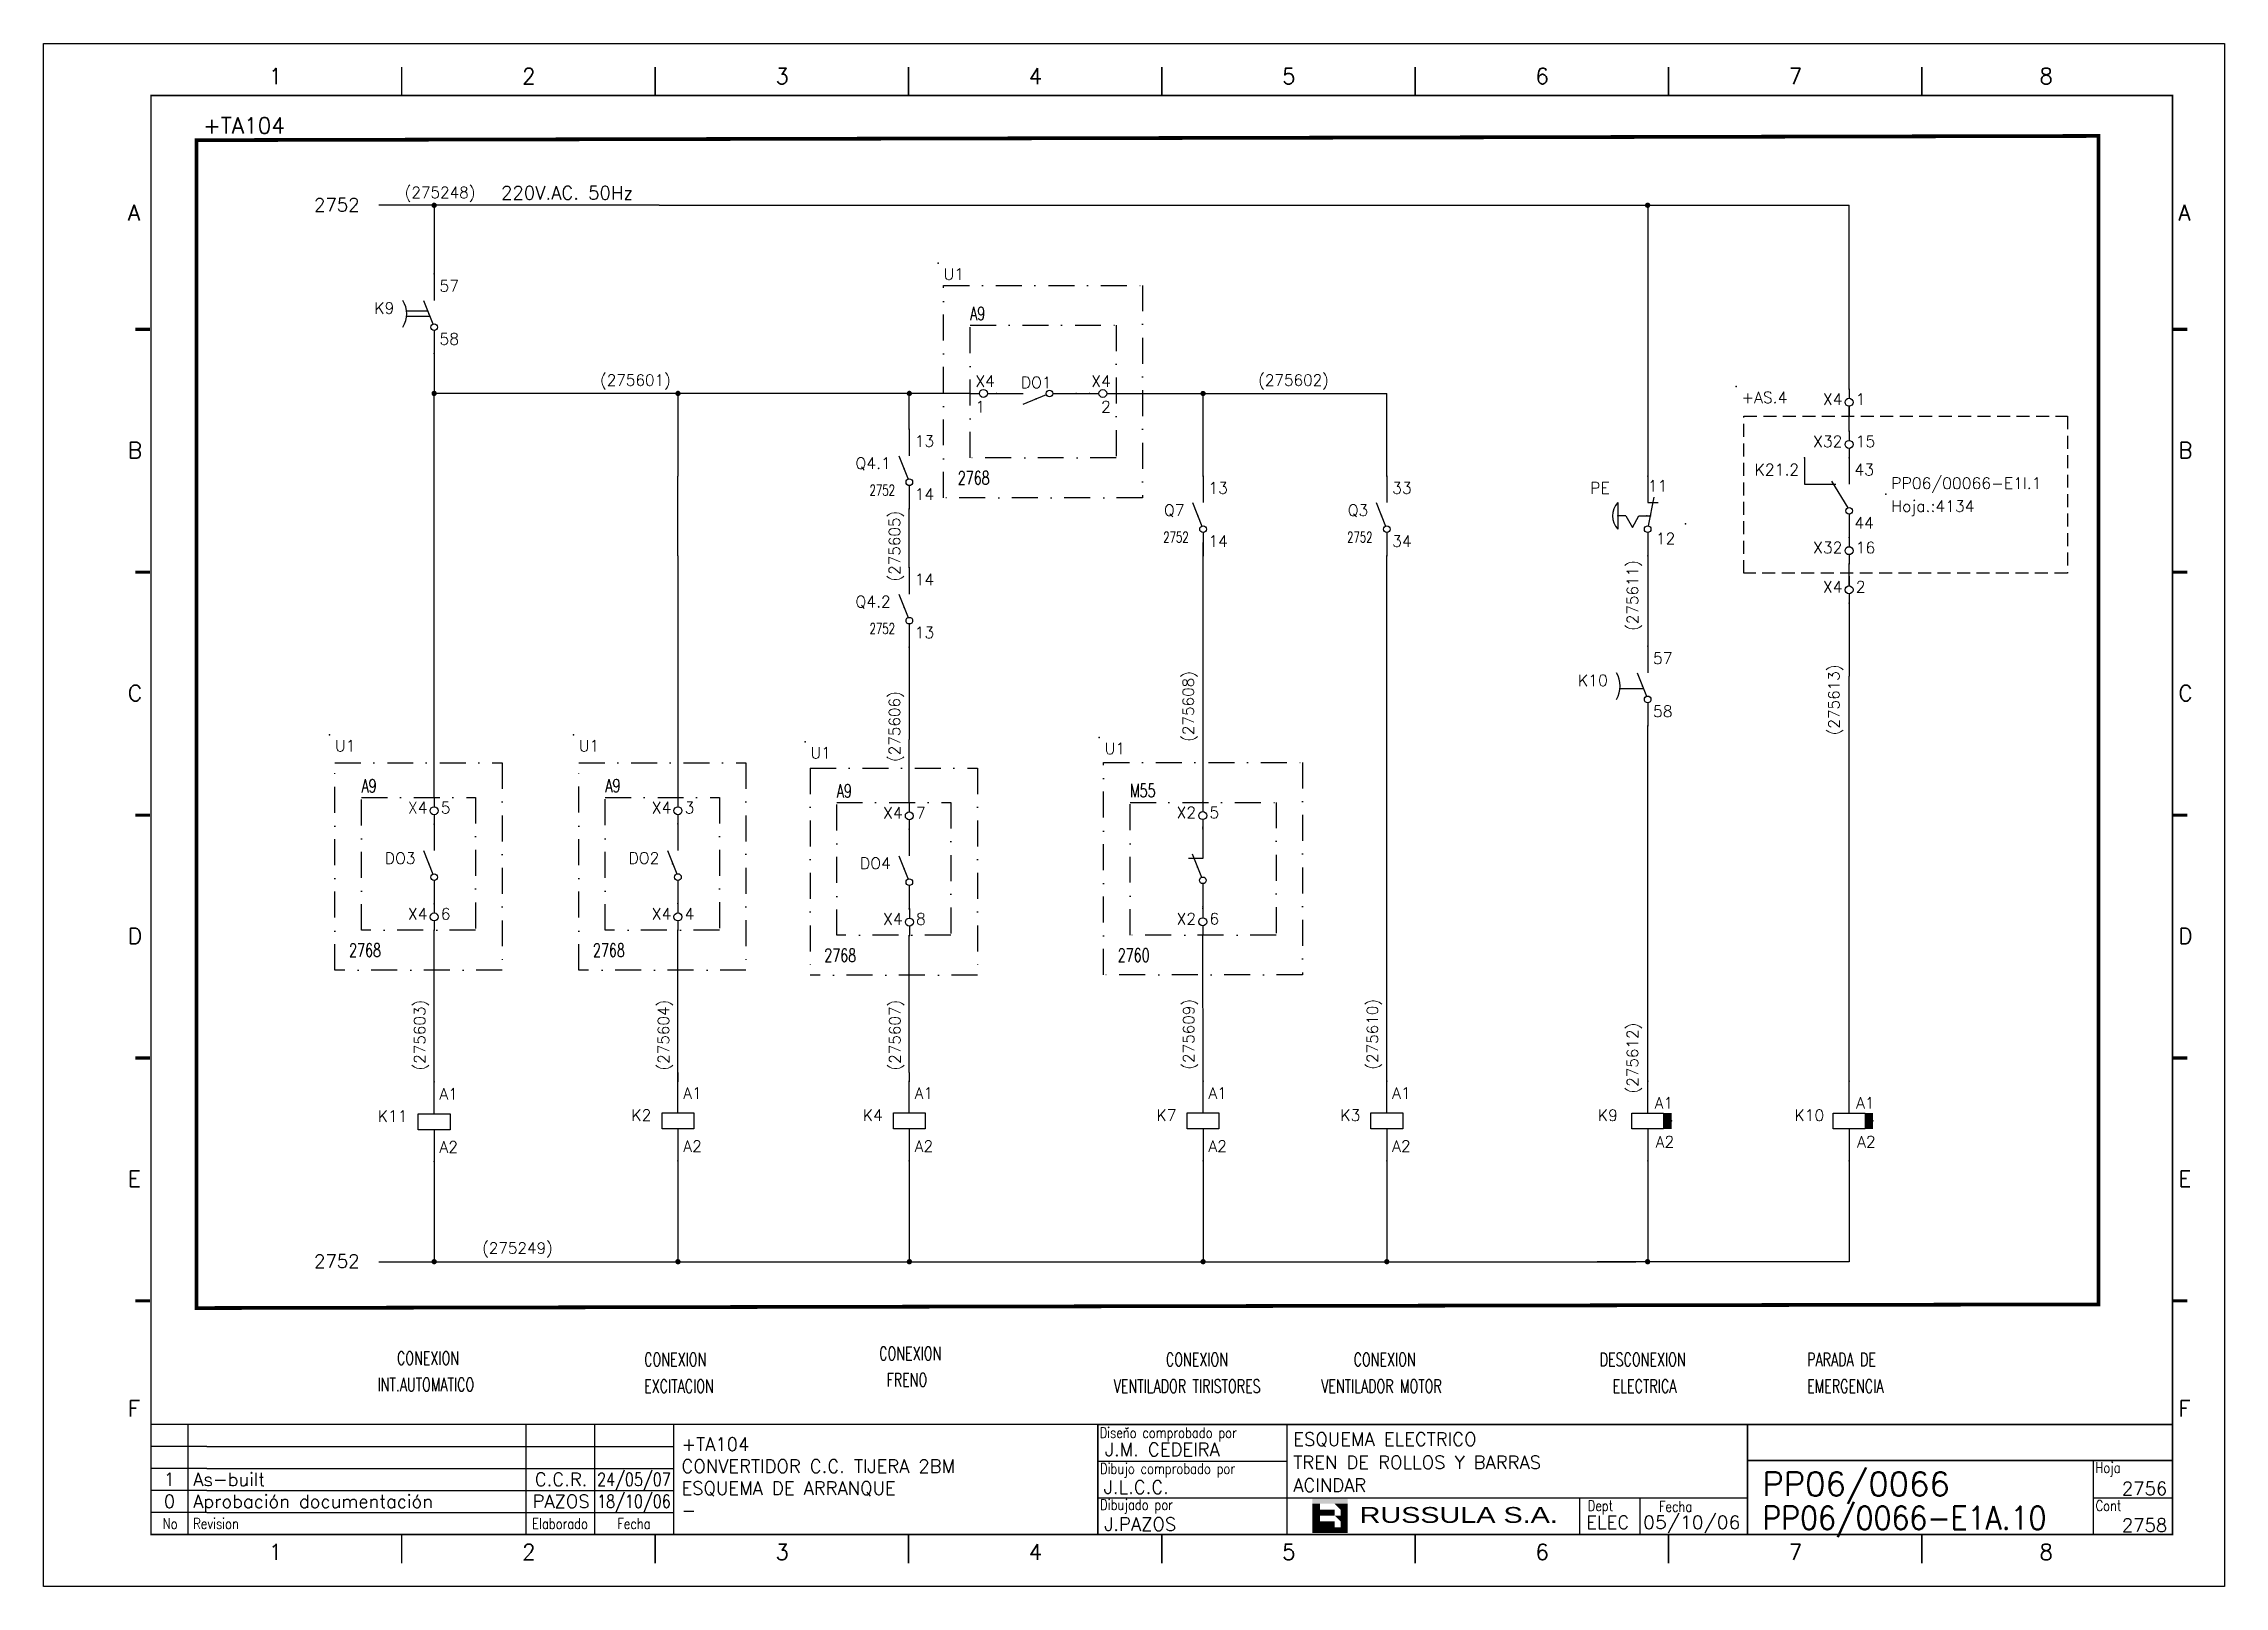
# Model space of a CAD drawing. Extents: x -25 to 1044, y -25744 to 292.
# Drawn here: x 249.6 to 669.6, y -15563 to -15266 of the extents above; entities that cross this region are included whole.
import ezdxf
from ezdxf.enums import TextEntityAlignment as Align

# ---------------------------------------------------------------- set-up
doc = ezdxf.new("R2010")
doc.units = 0
doc.header["$LTSCALE"] = 10
doc.header["$MEASUREMENT"] = 0
doc.linetypes.add('DASHDOT', pattern=[1, 0.5, -0.25, 0, -0.25])
doc.linetypes.add('HIDDEN', pattern=[0.375, 0.25, -0.125])
doc.layers.get('0').update_dxf_attribs({"linetype": 'CONTINUOUS'})
for name, color, linetype in [('1', 7, 'CONTINUOUS'), ('10', 5, 'CONTINUOUS'), ('102', 7, 'CONTINUOUS'), ('2', 7, 'CONTINUOUS'), ('3', 8, 'CONTINUOUS'), ('8', 1, 'CONTINUOUS'), ('9', 6, 'CONTINUOUS'), ('DIBUJO', 7, 'CONTINUOUS'), ('NODE', 7, 'CONTINUOUS')]:
    doc.layers.add(name, color=color, linetype=linetype)
doc.styles.add('HELVETICA', font='HELV.SHX')
doc.styles.add('LABEL', font='SIMPLEX', dxfattribs={"width": 0.8, "height": 4})
doc.styles.add('ROMANS', font='romans')
doc.styles.get("Standard").update_dxf_attribs({"font": 'simplex'})

msp = doc.modelspace()

# ---------------------------------------------------------------- texts
at = {"layer": '2', "color": 6}
for s, height, p in [('+TA104', 3.067, (280.28, -15283.33)), ('(275248)', 2.147, (319.11, -15295.76)), ('(275601)', 2.147, (356.74, -15331.88)), ('(275602)', 2.147, (483.49, -15331.88)), ('(275249)', 2.147, (334.02, -15498.97))]:
    msp.add_text(s, height=height, dxfattribs=at).set_placement(p)
at = {"layer": '2', "color": 7, "style": 'ROMANS'}
for s, height, p in [('2752', 2.556, (301.65, -15298.33)), ('220V.AC. 50Hz', 2.5559, (337.67, -15296.02)), ('2752', 2.556, (301.65, -15501.71))]:
    msp.add_text(s, height=height, dxfattribs=at).set_placement(p)
at = {"layer": '2', "color": 7, "style": 'ROMANS', "width": 0.7}
for s, height, p in [('A9', 2.556, (428, -15319.25)), ('2752', 2.045, (408.64, -15353.03)), ('2768', 2.556, (425.63, -15350.92)), ('2752', 2.045, (465.2, -15362.06)), ('2752', 2.045, (500.61, -15362.06)), ('2752', 2.045, (408.64, -15379.67)), ('A9', 2.556, (310.79, -15410.18)), ('A9', 2.556, (357.74, -15410.16)), ('A9', 2.556, (402.31, -15411.15)), ('M55', 2.556, (458.81, -15411.11)), ('2768', 2.556, (308.41, -15441.83)), ('2768', 2.556, (355.37, -15441.83)), ('2768', 2.556, (399.93, -15442.82)), ('2760', 2.556, (456.44, -15442.78)), ('CONEXION', 2.556, (317.63, -15520.36)), ('CONEXION', 2.556, (365.23, -15520.64)), ('CONEXION', 2.556, (410.49, -15519.45)), ('CONEXION', 2.556, (465.71, -15520.64)), ('CONEXION', 2.556, (501.86, -15520.64)), ('DESCONEXION', 2.5559, (549.25, -15520.64)), ('PARADA DE', 2.556, (589.2, -15520.64)), ('INT.AUTOMATICO', 2.5559, (313.87, -15525.47)), ('EXCITACION', 2.556, (365.23, -15525.75)), ('FRENO', 2.556, (411.93, -15524.56)), ('VENTILADOR TIRISTORES', 2.5559, (455.66, -15525.75)), ('VENTILADOR MOTOR', 2.5559, (495.61, -15525.75)), ('ELECTRICA', 2.556, (551.77, -15525.75)), ('EMERGENCIA', 2.556, (589.2, -15525.75))]:
    msp.add_text(s, height=height, dxfattribs=at).set_placement(p)
at = {"layer": '2', "color": 6}
for s, p in [('(275605)', (414.53, -15369.59)), ('(275611)', (556.65, -15379.08)), ('(275608)', (471.1, -15400.44)), ('(275613)', (595.45, -15399.18)), ('(275606)', (414.53, -15404.32)), ('(275603)', (323.07, -15463.72)), ('(275604)', (370.03, -15463.72)), ('(275607)', (414.59, -15463.72)), ('(275609)', (471.17, -15463.56)), ('(275610)', (506.56, -15463.56)), ('(275612)', (556.65, -15468.14))]:
    msp.add_text(s, height=2.147, rotation=90, dxfattribs=at).set_placement(p)

# ---------------------------------------------------------------- blocks, each defined once
blk = doc.blocks.new('NOD', base_point=(237.5, 170))
at = {"layer": 'NODE'}
blk.add_point((237.5, 170), dxfattribs=at)
blk = doc.blocks.new('$071501S')
at = {"layer": '2'}
for p, q in [((0, -6), (0, 0)), ((-3, -6), (3, -6)), ((-3, -9), (-3, -6)), ((3, -6), (3, -9)), ((3, -9), (-3, -9)), ((0, -9), (0, -15))]:
    blk.add_line(p, q, dxfattribs=at)
at = {"layer": '2', "rotation": 90}
for p in [(0, 0), (0, -15)]:
    blk.add_blockref('NOD', p, dxfattribs=at)
at = {"layer": '8'}
for tag, p in [('1A', (1, -3.325)), ('2A', (1, -13.325))]:
    blk.add_attdef(tag, p, '', height=2.15, dxfattribs=at)
at = {"layer": '9'}
blk.add_attdef('ID', text='', height=2.15, dxfattribs=at).set_placement((-5, -7.5), align=Align.RIGHT)
blk = doc.blocks.new('$$PLU21C')
for p, q in [((0, 2.5), (0, 0.75)), ((0, -0.75), (0, -2.5))]:
    blk.add_line(p, q)
at = {"layer": '2'}
blk.add_circle((0, 0), 0.75, dxfattribs=at)
for p in [(0, 2.5), (0, -2.5)]:
    blk.add_blockref('NOD', p, dxfattribs=at)
at = {"layer": '8'}
blk.add_attdef('*A', (1.25, -0.5), '', height=2.15, dxfattribs=at)
at = {"layer": '9'}
blk.add_attdef('ID', text='', height=2.15, dxfattribs=at).set_placement((-1.25, -0.5), align=Align.RIGHT)
blk = doc.blocks.new('$070202S')
at = {"layer": '102'}
for p, q in [((0, 0), (0, -5)), ((-2, -5), (-0.23, -9.42)), ((0, -10.62), (0, -15))]:
    blk.add_line(p, q, dxfattribs=at)
blk.add_circle((0, -10), 0.625, dxfattribs=at)
blk.add_point((-1, -7.5), dxfattribs=at)
at = {"layer": '2'}
for p in [(0, 0), (0, -15)]:
    blk.add_blockref('NOD', p, dxfattribs=at)
at = {"layer": '8'}
for tag, p in [('1A', (1, -3.32)), ('2A', (1, -13.32))]:
    blk.add_attdef(tag, p, '', height=2.15, dxfattribs=at)
at = {"layer": '9'}
blk.add_attdef('ID', text='', height=2.15, dxfattribs=at).set_placement((-3.5, -7.5), align=Align.RIGHT)
blk = doc.blocks.new('$PP313')
at = {"layer": '2'}
blk.add_blockref('NOD', (0, 0), dxfattribs=at)
at = {"layer": '8'}
blk.add_attdef('1A', (1, -3.325), '', height=2.15, dxfattribs=at)
at = {"layer": '9'}
blk.add_attdef('ID', (1, 1), '', height=2.15, dxfattribs=at)
blk = doc.blocks.new('$0702029')
at = {"layer": '102'}
for p, q in [((0, 0), (5, 0)), ((10.62, 0), (15, 0)), ((5, -2), (9.42, -0.23))]:
    blk.add_line(p, q, dxfattribs=at)
blk.add_circle((10, 0), 0.625, dxfattribs=at)
blk.add_point((7.5, -1), dxfattribs=at)
at = {"layer": '2'}
for p in [(0, 0), (15, 0)]:
    blk.add_blockref('NOD', p, dxfattribs=at)
at = {"layer": '8', "flags": 8}
blk.add_attdef('1A', text='', height=2.15, dxfattribs=at).set_placement((4, -3.32), align=Align.RIGHT)
blk.add_attdef('2A', (11, -3.32), '', height=2.15, dxfattribs=at)
at = {"layer": '9'}
blk.add_attdef('ID', text='', height=2.15, dxfattribs=at).set_placement((7.5, 1), align=Align.CENTER)
blk = doc.blocks.new('$$PLR12C')
for p, q in [((-2.5, 0), (-0.75, 0)), ((0.75, 0), (2.5, 0))]:
    blk.add_line(p, q)
at = {"layer": '2'}
blk.add_circle((0, 0), 0.75, dxfattribs=at)
for p in [(-2.5, 0), (2.5, 0)]:
    blk.add_blockref('NOD', p, dxfattribs=at)
at = {"layer": '8'}
blk.add_attdef('*A', text='', height=2.15, dxfattribs=at).set_placement((1.5, -3.575), align=Align.RIGHT)
at = {"layer": '9'}
blk.add_attdef('ID', text='', height=2.15, dxfattribs=at).set_placement((1.5, 1.25), align=Align.RIGHT)
blk = doc.blocks.new('$$PLL21C')
for p, q in [((-2.5, 0), (-0.75, 0)), ((0.75, 0), (2.5, 0))]:
    blk.add_line(p, q)
at = {"layer": '2'}
blk.add_circle((0, 0), 0.75, dxfattribs=at)
for p in [(-2.5, 0), (2.5, 0)]:
    blk.add_blockref('NOD', p, dxfattribs=at)
at = {"layer": '8'}
blk.add_attdef('*A', (-1.5, -3.575), '', height=2.15, dxfattribs=at)
at = {"layer": '9'}
blk.add_attdef('ID', (-1.5, 1.25), '', height=2.15, dxfattribs=at)
blk = doc.blocks.new('$071507')
at = {"layer": '2'}
for p, q in [((6, 0), (0, 0)), ((6, 3), (9, 3)), ((6, -3), (6, 3)), ((9, 3), (9, -3)), ((9, 0), (15, 0)), ((9, -3), (6, -3))]:
    blk.add_line(p, q, dxfattribs=at)
blk.add_solid([(6, -3), (9, -3), (6, -4.5), (9, -4.5)], dxfattribs=at)
for p in [(0, 0), (15, 0), (7.5, -4.5)]:
    blk.add_blockref('NOD', p, dxfattribs=at)
at = {"layer": '8'}
blk.add_attdef('1A', text='', height=2.15, dxfattribs=at).set_placement((5, -3.325), align=Align.RIGHT)
blk.add_attdef('2A', (10, -3.325), '', height=2.15, dxfattribs=at)
at = {"layer": '9'}
blk.add_attdef('ID', text='', height=2.15, dxfattribs=at).set_placement((7.5, 4.175), align=Align.CENTER)
blk = doc.blocks.new('$021308')
at = {"layer": '2'}
blk.add_line((-2.5, 0), (2.5, 0), dxfattribs=at)
blk.add_arc((0, 2.625), 3.625, 226.39718, 313.60282, dxfattribs=at)
blk.add_blockref('NOD', (0, 0), dxfattribs=at)
blk = doc.blocks.new('$070203')
at = {"layer": '2'}
for p, q in [((0, 0), (5, 0)), ((9.39, 0.13), (4, 1.25)), ((5, 0), (5, 2)), ((10.62, 0), (15, 0))]:
    blk.add_line(p, q, dxfattribs=at)
blk.add_circle((10, 0), 0.625, dxfattribs=at)
for p in [(0, 0), (7.5, 0.52), (15, 0)]:
    blk.add_blockref('NOD', p, dxfattribs=at)
at = {"layer": '8'}
blk.add_attdef('1A', text='', height=2.15, dxfattribs=at).set_placement((4, -3.32), align=Align.RIGHT)
blk.add_attdef('2A', (11, -3.32), '', height=2.15, dxfattribs=at)
at = {"layer": '9'}
blk.add_attdef('ID', text='', height=2.15, dxfattribs=at).set_placement((7.5, 2.5), align=Align.CENTER)
blk = doc.blocks.new('$021208')
at = {"layer": '102'}
for p, q in [((-2.17, -3.75), (0, -2.5)), ((0, -5), (-2.17, -3.75)), ((0, -2.5), (0, -1)), ((0, -5), (0, -6.5))]:
    blk.add_line(p, q, dxfattribs=at)
at = {"layer": '3'}
for p in [(0, -1), (0, -6.5)]:
    blk.add_point(p, dxfattribs=at)
blk = doc.blocks.new('newcajec')
at = {"layer": '1'}
for p, q in [((179.4, 20.85), (0.13, 20.85)), ((7, 20.85), (7, 0)), ((71, 20.85), (71, 0)), ((84, 20.85), (84, 0.09)), ((99, 20.85), (99, 0)), ((215.2, 20.8), (215.2, 0)), ((10.6, 16.64), (0, 16.64)), ((10.6, 16.64), (99, 16.64)), ((184.64, 20.18), (184.81, 20.01)), ((184.81, 20.01), (185.18, 20.25)), ((10.6, 12.48), (0, 12.48)), ((10.6, 12.48), (99, 12.48)), ((179.4, 13.87), (215.2, 13.87)), ((368, 14.06), (368, 0)), ((10.6, 8.32), (0, 8.32)), ((10.6, 8.32), (99, 8.32)), ((10.6, 4.16), (0, 4.16)), ((10.6, 4.16), (99, 4.16)), ((179.4, 6.93), (267.63, 6.93)), ((267.63, 6.93), (302.5, 6.93)), ((270.63, 6.91), (270.63, 0)), ((282.07, 6.93), (282.07, 0)), ((368, 6.93), (383, 6.93))]:
    blk.add_line(p, q, dxfattribs=at)
for points in [[(47.5, 272.5, 0.3, 0.3, 0), (47.5, 277.91, 0.3, 0.3, 0)], [(95.5, 272.5, 0.3, 0.3, 0), (95.5, 277.91, 0.3, 0.3, 0)], [(143.5, 272.5, 0.3, 0.3, 0), (143.5, 277.91, 0.3, 0.3, 0)], [(191.5, 272.5, 0.3, 0.3, 0), (191.5, 277.91, 0.3, 0.3, 0)], [(239.5, 272.5, 0.3, 0.3, 0), (239.5, 277.91, 0.3, 0.3, 0)], [(287.5, 272.5, 0.3, 0.3, 0), (287.5, 277.91, 0.3, 0.3, 0)], [(335.5, 272.5, 0.3, 0.3, 0), (335.5, 277.91, 0.3, 0.3, 0)], [(-2.99, 228.23, 0.6, 0.6, 0), (-0.18, 228.23, 0.6, 0.6, 0)], [(383.01, 228.23, 0.6, 0.6, 0), (385.82, 228.23, 0.6, 0.6, 0)], [(-2.99, 182.23, 0.6, 0.6, 0), (-0.18, 182.23, 0.6, 0.6, 0)], [(383.01, 182.23, 0.6, 0.6, 0), (385.82, 182.23, 0.6, 0.6, 0)], [(-2.99, 136.23, 0.6, 0.6, 0), (-0.18, 136.23, 0.6, 0.6, 0)], [(383.01, 136.23, 0.6, 0.6, 0), (385.82, 136.23, 0.6, 0.6, 0)], [(-2.99, 90.23, 0.6, 0.6, 0), (-0.18, 90.23, 0.6, 0.6, 0)], [(383.01, 90.23, 0.6, 0.6, 0), (385.82, 90.23, 0.6, 0.6, 0)], [(-2.99, 44.23, 0.6, 0.6, 0), (-0.18, 44.23, 0.6, 0.6, 0)], [(383.01, 44.23, 0.6, 0.6, 0), (385.82, 44.23, 0.6, 0.6, 0)], [(383, 20.8, 0.3, 0.3, 0), (179.4, 20.8, 0.3, 0.3, 0), (179.4, 0, 0.3, 0.3, 0)], [(302.5, 20.8, 0.3, 0.3, 0), (302.5, 0, 0.3, 0.3, 0)], [(302.5, 14, 0.3, 0.3, 0), (383, 14, 0.3, 0.3, 0)], [(47.5, -5.5, 0.3, 0.3, 0), (47.5, -0.09, 0.3, 0.3, 0)], [(95.5, -5.5, 0.3, 0.3, 0), (95.5, -0.09, 0.3, 0.3, 0)], [(143.5, -5.5, 0.3, 0.3, 0), (143.5, -0.09, 0.3, 0.3, 0)], [(191.5, -5.5, 0.3, 0.3, 0), (191.5, -0.09, 0.3, 0.3, 0)], [(239.5, -5.5, 0.3, 0.3, 0), (239.5, -0.09, 0.3, 0.3, 0)], [(287.5, -5.5, 0.3, 0.3, 0), (287.5, -0.09, 0.3, 0.3, 0)], [(335.5, -5.5, 0.3, 0.3, 0), (335.5, -0.09, 0.3, 0.3, 0)]]:
    blk.add_lwpolyline(points, format="xyseb", dxfattribs=at)
at = {"layer": '1', "const_width": 0.3}
blk.add_lwpolyline([(0, 0), (0, 272.5), (383, 272.5), (383, 0)], close=True, dxfattribs=at)
at = {"layer": '2', "color": 14}
for p, q in [((221.42, 4.69), (221.42, 5.81)), ((221.42, 2.47), (221.42, 3.58))]:
    blk.add_line(p, q, dxfattribs=at)
for points in [[(220.05, 5.81), (220.05, 6.92), (226.74, 5.81), (226.74, 6.92)], [(221.42, 2.47), (220.05, 2.47), (221.42, 5.81), (220.05, 5.81)], [(221.42, 4.69), (224.25, 4.69), (221.42, 3.58), (224.25, 3.58)], [(224.25, 5.81), (225.37, 5.81), (225.37, 4.69)], [(225.37, 5.81), (226.74, 5.81), (225.37, 1.35), (226.74, 1.35)], [(224.25, 0.24), (224.25, 2.47), (220.05, 0.24), (220.05, 2.47)], [(224.25, 3.58), (225.37, 3.58), (225.37, 2.47)], [(226.74, 1.35), (226.74, 0.24), (224.25, 1.35), (224.25, 0.24)]]:
    blk.add_solid(points, dxfattribs=at)
at = {"layer": '1', "style": 'ROMANS'}
for s, p in [('1', (22.29, 274.68)), ('2', (70.29, 274.68)), ('3', (118.29, 274.68)), ('4', (166.29, 274.68)), ('5', (214.29, 274.68)), ('6', (262.29, 274.68)), ('7', (310.29, 274.68)), ('8', (357.79, 274.68)), ('A', (-4.37, 248.84)), ('A', (384.13, 248.84)), ('B', (-4.37, 203.84)), ('B', (384.13, 203.84)), ('C', (-4.37, 157.84)), ('C', (384.13, 157.84)), ('D', (-4.37, 111.84)), ('D', (384.13, 111.84)), ('E', (-4.37, 65.84)), ('E', (384.13, 65.84)), ('F', (-4.37, 22.34)), ('F', (384.13, 22.34)), ('1', (22.29, -4.82)), ('2', (70.29, -4.82)), ('3', (118.29, -4.82)), ('4', (166.29, -4.82)), ('5', (214.29, -4.82)), ('6', (262.29, -4.82)), ('7', (310.29, -4.82)), ('8', (357.79, -4.82))]:
    blk.add_text(s, height=3, dxfattribs=at).set_placement(p)
at = {"layer": '1', "style": 'LABEL', "width": 0.8}
for s, p in [('Diseno comprobado por', (179.73, 18.27)), ('Dibujo comprobado por', (179.81, 11.47)), ('Hoja', (368.38, 11.66)), ('Dibujado por', (179.83, 4.64)), ('Fecha', (285.71, 4.3)), ('Cont', (368.43, 4.46)), ('No', (2.23, 1.05)), ('Revision', (8, 1.05))]:
    blk.add_text(s, height=2, dxfattribs=at).set_placement(p)
for s, p in [('Dept', (274.61, 4.44)), ('Elaborado', (77.5, 1.05)), ('Fecha', (91.5, 1.05))]:
    blk.add_text(s, height=2, dxfattribs=at).set_placement(p, align=Align.CENTER)
at = {"layer": '10', "style": 'ROMANS'}
for tag, p in [('REV41', (3.5, 18.74)), ('REV43', (77.7, 18.74)), ('REV31', (3.5, 14.58)), ('REV33', (77.7, 14.58)), ('REV21', (3.5, 10.42)), ('REV23', (77.7, 10.42)), ('REV11', (3.5, 6.27)), ('REV13', (77.7, 6.27))]:
    blk.add_attdef(tag, text='', height=2.5, dxfattribs=at).set_placement(p, align=Align.MIDDLE)
for tag, p, height in [('REV42', (8, 17.49), 2.5), ('SHEETNAME1', (100.5, 15.83), 2.5), ('DESIGNCHECK', (180.74, 14.83), 2.5), ('DOCUMENTTYPE', (216.43, 16.8), 2.5), ('NOTA', (305.32, 15.8), 3), ('REV32', (8, 13.33), 2.5), ('SHEETNAME2', (100.5, 11.67), 2.5), ('OBJECT', (216.43, 12.4), 2.5), ('REV22', (8, 9.17), 2.5), ('SHEETNAME3', (100.5, 7.51), 2.5), ('DRAWINGCHECK', (180.53, 7.71), 2.5), ('CUSTOMER', (216.43, 8.08), 2.5), ('ORDER', (305.32, 7.3), 4.5), ('REV12', (8, 5.01), 2.5), ('SHEETNAME4', (100.5, 3.35), 2.5), ('DOCUMENT_ID', (305.32, 0.93), 4.4), ('USER', (180.63, 0.71), 2.5), ('DEPARTMENT', (271.93, 1.05), 2.5)]:
    blk.add_attdef(tag, p, '', height=height, dxfattribs=at)
for tag, width, p, p2 in [('REV44', 1.221199, (84.53, 17.49), (98.48, 17.49)), ('REV34', 1.221199, (84.53, 13.33), (98.48, 13.33)), ('REV24', 1.221199, (84.53, 9.17), (98.48, 9.17)), ('REV14', 1.221199, (84.53, 5.01), (98.48, 5.01)), ('CREATED2', 7.039915, (282.71, 1.05), (301.14, 1.05))]:
    blk.add_attdef(tag, text='', height=2.5, dxfattribs=dict(at, width=width)).set_placement(p, p2, align=Align.FIT)
for tag, p in [('SHEET', (382, 7.43)), ('NEXTSHEET', (382, 0.5))]:
    blk.add_attdef(tag, text='', height=2.5, dxfattribs=at).set_placement(p, align=Align.RIGHT)
at = {"layer": 'DIBUJO', "color": 14, "style": 'HELVETICA', "width": 1.3}
blk.add_text('RUSSULA S.A.', height=3, dxfattribs=at).set_placement((229, 2.19))
blk = doc.blocks.new('RR')
at = {"layer": '102'}
for p, q in [((158.63, 156.42), (158.63, 151.42)), ((167.05, 156.42), (167.05, 151.42)), ((163.74, 152), (166.82, 147)), ((158.63, 151.42), (164.55, 151.42)), ((167.05, 145.79), (167.05, 141.42))]:
    blk.add_line(p, q, dxfattribs=at)
blk.add_circle((167.05, 146.42), 0.625, dxfattribs=at)
at = {"layer": '2', "rotation": 270}
for p in [(158.63, 156.42), (167.05, 156.42)]:
    blk.add_blockref('NOD', p, dxfattribs=at)
at = {"layer": '9', "rotation": 270}
blk.add_blockref('NOD', (167.05, 141.42), dxfattribs=at)
at = {"layer": '8'}
blk.add_attdef('1A', text='', height=2.15, dxfattribs=at).set_placement((157.63, 153.09), align=Align.RIGHT)
for tag, p in [('2A', (168.05, 153.09)), ('3A', (168.05, 143.09))]:
    blk.add_attdef(tag, p, '', height=2.15, dxfattribs=at)
at = {"layer": '9'}
blk.add_attdef('ID', text='', height=2.15, dxfattribs=at).set_placement((161.05, 146.42), align=Align.RIGHT)

# ---------------------------------------------------------------- linework, layer by layer
for p, q in [((597.29, -15332.53), (597.29, -15297.15)), ((428.01, -15333.37), (324.53, -15333.37)), ((597.29, -15340.64), (597.29, -15335.85)), ((558.5, -15364.62), (558.5, -15382.04)), ((597.29, -15370.41), (597.29, -15366.19)), ((597.29, -15370.41), (597.29, -15368.51)), ((597.29, -15373.73), (597.29, -15387.79)), ((597.29, -15402.5), (597.29, -15387.79)), ((558.5, -15468.49), (558.5, -15434.5)), ((597.29, -15500.52), (548.76, -15500.52))]:
    msp.add_line(p, q)
at = {"const_width": 0.511}
for points in [[(558.24, -15297.15, 1), (558.75, -15297.15, 1)], [(472.62, -15500.52, 1), (473.13, -15500.52, 1)], [(508, -15500.52, 1), (508.51, -15500.52, 1)]]:
    msp.add_lwpolyline(points, format="xyb", close=True, dxfattribs=at)
at = {"layer": '2', "color": 7}
for p, q in [((368.1, -15297.15), (314.11, -15297.15)), ((324.78, -15297.15), (324.78, -15310.37)), ((368.1, -15297.15), (597.29, -15297.15)), ((558.5, -15297.15), (558.5, -15349.28)), ((324.78, -15325.71), (324.78, -15333.37)), ((324.78, -15337.12), (324.78, -15333.37)), ((371.74, -15333.37), (371.74, -15349.28)), ((416.3, -15340.25), (416.3, -15333.37)), ((448.42, -15333.37), (451.01, -15333.38)), ((456.12, -15333.38), (508.27, -15333.38)), ((472.87, -15349.28), (472.87, -15333.38)), ((508.27, -15349.28), (508.27, -15333.38)), ((324.78, -15338.81), (324.78, -15335.43)), ((324.78, -15411.16), (324.78, -15338.81)), ((371.74, -15364.62), (371.74, -15349.28)), ((416.3, -15366.89), (416.3, -15355.59)), ((472.87, -15412.09), (472.87, -15362.06)), ((371.74, -15364.62), (371.74, -15411.14)), ((508.27, -15465.76), (508.27, -15364.62)), ((416.3, -15382.22), (416.3, -15400.02)), ((416.3, -15412.14), (416.3, -15400.02)), ((558.5, -15434.5), (558.5, -15397.37)), ((597.29, -15465.76), (597.29, -15402.5)), ((472.81, -15422), (472.81, -15422.93)), ((472.81, -15422.93), (470.05, -15422.93)), ((472.81, -15432.22), (472.81, -15432.59)), ((324.78, -15465.92), (324.79, -15436.72)), ((371.74, -15465.92), (371.74, -15436.7)), ((416.3, -15464.12), (416.3, -15437.69)), ((472.87, -15465.76), (472.81, -15437.65)), ((371.74, -15464.12), (371.74, -15465.92)), ((416.3, -15464.12), (416.3, -15465.92)), ((472.87, -15476.5), (472.87, -15500.78)), ((508.27, -15476.51), (508.27, -15500.78)), ((558.5, -15476.5), (558.5, -15500.27)), ((597.29, -15476.5), (597.29, -15500.52)), ((324.78, -15477.24), (324.78, -15500.52)), ((371.74, -15477.24), (371.74, -15500.27)), ((416.3, -15481.1), (416.3, -15500.52)), ((371.74, -15481.26), (371.74, -15483.2)), ((371.74, -15482.8), (371.74, -15484.99)), ((314.11, -15500.52), (556.25, -15500.52))]:
    msp.add_line(p, q, dxfattribs=at)
at = {"layer": '2', "color": 7, "linetype": 'DASHDOT'}
for p, q in [((422.89, -15353.46), (422.89, -15312.56)), ((422.89, -15312.56), (461.23, -15312.56)), ((461.23, -15312.56), (461.23, -15353.46)), ((428.01, -15345.79), (428.01, -15320.23)), ((428.01, -15320.23), (456.12, -15320.23)), ((456.12, -15320.23), (456.12, -15345.79)), ((456.12, -15345.79), (428.01, -15345.79)), ((461.23, -15353.46), (422.89, -15353.46)), ((305.67, -15444.38), (305.67, -15404.51)), ((305.67, -15404.51), (337.88, -15404.51)), ((337.88, -15404.51), (337.88, -15444.38)), ((352.63, -15444.37), (352.63, -15404.5)), ((352.63, -15404.5), (384.84, -15404.5)), ((384.84, -15404.5), (384.84, -15444.37)), ((397.19, -15405.49), (397.19, -15445.36)), ((397.19, -15405.49), (429.4, -15405.49)), ((429.4, -15405.49), (429.4, -15445.36)), ((453.7, -15445.32), (453.7, -15404.42)), ((453.7, -15404.42), (492.04, -15404.42)), ((492.04, -15404.42), (492.04, -15445.32)), ((310.79, -15411.16), (332.77, -15411.16)), ((310.79, -15436.72), (310.79, -15411.16)), ((332.77, -15411.16), (332.77, -15436.72)), ((357.74, -15411.14), (379.72, -15411.14)), ((357.74, -15436.7), (357.74, -15411.14)), ((379.72, -15411.14), (379.72, -15436.7)), ((402.31, -15437.69), (402.31, -15412.14)), ((402.31, -15412.14), (424.29, -15412.14)), ((424.29, -15412.14), (424.29, -15437.69)), ((458.81, -15412.09), (486.93, -15412.09)), ((458.81, -15437.65), (458.81, -15412.09)), ((486.93, -15412.09), (486.93, -15437.65)), ((332.77, -15436.72), (310.79, -15436.72)), ((379.72, -15436.7), (357.74, -15436.7)), ((424.29, -15437.69), (402.31, -15437.69)), ((486.93, -15437.65), (458.81, -15437.65)), ((337.88, -15444.38), (305.67, -15444.38)), ((384.84, -15444.37), (352.63, -15444.37)), ((429.4, -15445.36), (397.19, -15445.36)), ((492.04, -15445.32), (453.7, -15445.32))]:
    msp.add_line(p, q, dxfattribs=at)
at = {"layer": '2'}
for p, q in [((323.56, -15317.53), (319.48, -15317.53)), ((323.97, -15318.55), (319.48, -15318.55)), ((558.35, -15356.95), (559.01, -15356.95)), ((557.68, -15390.22), (553.19, -15390.22))]:
    msp.add_line(p, q, dxfattribs=at)
at = {"layer": '2', "color": 7, "linetype": 'HIDDEN'}
for p, q in [((577.05, -15337.76), (639.33, -15337.76)), ((577.05, -15367.99), (577.05, -15337.76)), ((639.33, -15337.76), (639.33, -15367.99)), ((639.33, -15367.99), (577.05, -15367.99))]:
    msp.add_line(p, q, dxfattribs=at)
at = {"layer": '2', "color": 3, "linetype": 'DASHDOT'}
msp.add_lwpolyline([(279, -15284.61, 0.716, 0.716, 0), (645.32, -15283.8, 0.716, 0.716, 0), (645.32, -15508.74, 0.716, 0.716, 0), (279, -15509.45, 0.716, 0.716, 0), (279, -15284.61, 0.716, 0.716, 0)], format="xyseb", dxfattribs=at)
at = {"layer": '2', "color": 7}
for points in [[(324.53, -15297.15, 0.511, 0.511, 1), (325.04, -15297.15, 0.511, 0.511, 1)], [(324.53, -15333.37, 0.511, 0.511, 1), (325.04, -15333.37, 0.511, 0.511, 1)], [(371.49, -15333.37, 0.511, 0.511, 1), (372, -15333.37, 0.511, 0.511, 1)], [(416.05, -15333.37, 0.511, 0.511, 1), (416.56, -15333.37, 0.511, 0.511, 1)], [(324.53, -15500.52, 0.511, 0.511, 1), (325.04, -15500.52, 0.511, 0.511, 1)], [(371.49, -15500.52, 0.511, 0.511, 1), (372, -15500.52, 0.511, 0.511, 1)]]:
    msp.add_lwpolyline(points, format="xyseb", close=True, dxfattribs=at)
at = {"layer": '2', "color": 7, "const_width": 0.511}
for points in [[(472.62, -15333.38, 1), (473.13, -15333.38, 1)], [(416.05, -15500.52, 1), (416.56, -15500.52, 1)], [(558.24, -15500.52, 1), (558.75, -15500.52, 1)]]:
    msp.add_lwpolyline(points, format="xyb", close=True, dxfattribs=at)
at = {"layer": '2'}
for centre in [(314.68, -15318.04), (548.39, -15389.71)]:
    msp.add_arc(centre, 4.82, 327.9946, 32.0054, dxfattribs=at)
at = {"layer": 'DIBUJO'}
msp.add_lwpolyline([(249.57, -15266.03), (669.57, -15266.03), (669.57, -15563.03), (249.57, -15563.03), (249.57, -15266.03)], dxfattribs=at)

# ---------------------------------------------------------------- block references
ref = msp.add_blockref('$PP313', (421.87, -15308.26), dxfattribs=dict(xscale=-1.022349876407873, yscale=1.022349876407873, zscale=1.022349876407873, rotation=180))
ref.add_attrib('ID', 'U1', (422.89, -15311.49), dxfattribs={"layer": '9', "height": 2.198, "style": 'ROMANS'})
ref = msp.add_blockref('$PP313', (575.53, -15332.02), dxfattribs=dict(xscale=-1.022349876407873, yscale=1.022349876407873, zscale=1.022349876407873, rotation=180))
ref.add_attrib('ID', '+AS.4', (576.55, -15335.24), dxfattribs={"layer": '9', "height": 2.198, "style": 'ROMANS'})
at = {"xscale": 1.022349876407873, "yscale": 1.022349876407873, "zscale": 1.022349876407873}
msp.add_blockref('RR', (426.51, -15505.66), dxfattribs=at).add_auto_attribs({'1A': 'K21.2', '2A': '43', '3A': '44'})
msp.add_blockref('$PP313', (565.78, -15358.46), dxfattribs=at)
ref = msp.add_blockref('$PP313', (304.65, -15399.08), dxfattribs=dict(xscale=-1.022349876407873, yscale=1.022349876407873, zscale=1.022349876407873, rotation=180))
ref.add_attrib('ID', 'U1', (305.67, -15402.3), dxfattribs={"layer": '9', "height": 2.198, "style": 'ROMANS'})
ref = msp.add_blockref('$PP313', (351.6, -15399.07), dxfattribs=dict(xscale=-1.022349876407873, yscale=1.022349876407873, zscale=1.022349876407873, rotation=180))
ref.add_attrib('ID', 'U1', (352.63, -15402.29), dxfattribs={"layer": '9', "height": 2.198, "style": 'ROMANS'})
ref = msp.add_blockref('$PP313', (396.23, -15400.42), dxfattribs=dict(xscale=-1.022349876407873, yscale=1.022349876407873, zscale=1.022349876407873, rotation=180))
ref.add_attrib('ID', 'U1', (397.25, -15403.64), dxfattribs={"layer": '9', "height": 2.198, "style": 'ROMANS'})
ref = msp.add_blockref('$PP313', (452.87, -15399.6), dxfattribs=dict(xscale=-1.022349876407873, yscale=1.022349876407873, zscale=1.022349876407873, rotation=180))
ref.add_attrib('ID', 'U1', (453.9, -15402.83), dxfattribs={"layer": '9', "height": 2.198, "style": 'ROMANS'})
at = {"layer": '2', "color": 7}
ref = msp.add_blockref('newcajec', (270.25, -15553.03), dxfattribs=dict(at, xscale=1.016513761467886, yscale=1.016513761467886, zscale=1.016513761467886))
ref.add_attrib('REV24', '24/05/07', dxfattribs={"layer": '10', "height": 2.541, "style": 'ROMANS', "width": 0.728168}).set_placement((356.17, -15543.7), (370.35, -15543.7), align=Align.FIT)
ref.add_attrib('SHEETNAME3', 'ESQUEMA DE ARRANQUE', (372.41, -15545.4), dxfattribs={"layer": '10', "height": 2.5413, "style": 'ROMANS'})
ref.add_attrib('SHEETNAME2', 'CONVERTIDOR C.C. TIJERA 2BM', (372.41, -15541.17), dxfattribs={"layer": '10', "height": 2.5413, "style": 'ROMANS'})
ref.add_attrib('SHEETNAME1', '+TA104', (372.41, -15536.94), dxfattribs={"layer": '10', "height": 2.541, "style": 'ROMANS'})
ref.add_attrib('USER', 'J.PAZOS', (453.86, -15552.31), dxfattribs={"layer": '10', "height": 2.541, "style": 'ROMANS'})
ref.add_attrib('DRAWINGCHECK', 'J.L.C.C.', (453.76, -15545.19), dxfattribs={"layer": '10', "height": 2.541, "style": 'ROMANS'})
ref.add_attrib('DESIGNCHECK', 'J.M. CEDEIRA', (453.97, -15537.95), dxfattribs={"layer": '10', "height": 2.5413, "style": 'ROMANS'})
ref.add_attrib('REV22', 'As-built', (278.38, -15543.7), dxfattribs={"layer": '10', "height": 2.541, "style": 'ROMANS'})
ref.add_attrib('REV12', 'Aprobación documentación', (278.38, -15547.93), dxfattribs={"layer": '10', "height": 2.5413, "style": 'ROMANS'})
ref.add_attrib('REV21', '1', dxfattribs={"layer": '10', "height": 2.54, "style": 'ROMANS'}).set_placement((273.8, -15542.43), align=Align.MIDDLE)
ref.add_attrib('REV11', '0', dxfattribs={"layer": '10', "height": 2.54, "style": 'ROMANS'}).set_placement((273.8, -15546.66), align=Align.MIDDLE)
ref.add_attrib('SHEETNAME4', '-', (372.41, -15549.63), dxfattribs={"layer": '10', "height": 2.54, "style": 'ROMANS'})
ref.add_attrib('REV14', '18/10/06', dxfattribs={"layer": '10', "height": 2.541, "style": 'ROMANS', "width": 0.728168}).set_placement((356.17, -15547.93), (370.35, -15547.93), align=Align.FIT)
ref.add_attrib('REV23', 'C.C.R.', dxfattribs={"layer": '10', "height": 2.541, "style": 'ROMANS'}).set_placement((349.23, -15542.43), align=Align.MIDDLE)
ref.add_attrib('REV13', 'PAZOS', dxfattribs={"layer": '10', "height": 2.541, "style": 'ROMANS'}).set_placement((349.23, -15546.66), align=Align.MIDDLE)
ref.add_attrib('DOCUMENT_ID', 'PP06/0066-E1A.10', (580.61, -15552.08), dxfattribs={"layer": '10', "height": 4.4727, "style": 'ROMANS', "width": 0.9})
ref.add_attrib('ORDER', 'PP06/0066', (580.61, -15545.61), dxfattribs={"layer": '10', "height": 4.574, "style": 'ROMANS'})
ref.add_attrib('CUSTOMER', 'ACINDAR', (490.25, -15544.81), dxfattribs={"layer": '10', "height": 2.541, "style": 'ROMANS'})
ref.add_attrib('OBJECT', 'TREN DE ROLLOS Y BARRAS', (490.25, -15540.42), dxfattribs={"layer": '10', "height": 2.5413, "style": 'ROMANS'})
ref.add_attrib('DOCUMENTTYPE', 'ESQUEMA ELECTRICO', (490.25, -15535.95), dxfattribs={"layer": '10', "height": 2.5413, "style": 'ROMANS'})
ref.add_attrib('CREATED2', '05/10/06', dxfattribs={"layer": '10', "height": 2.541, "style": 'ROMANS', "width": 0.961976}).set_placement((557.62, -15551.97), (576.36, -15551.97), align=Align.FIT)
ref.add_attrib('DEPARTMENT', 'ELEC', (546.67, -15551.97), dxfattribs={"layer": '10', "height": 2.541, "style": 'ROMANS'})
ref.add_attrib('NEXTSHEET', '2758', dxfattribs={"layer": '10', "height": 2.541, "style": 'ROMANS'}).set_placement((658.55, -15552.52), align=Align.RIGHT)
ref.add_attrib('SHEET', '2756', dxfattribs={"layer": '10', "height": 2.541, "style": 'ROMANS'}).set_placement((658.55, -15545.47), align=Align.RIGHT)
ref = msp.add_blockref('$070202S', (324.78, -15310.37), dxfattribs=dict(at, xscale=1.022349876407873, yscale=1.022349876407873, zscale=1.022349876407873))
ref.add_attrib('ID', 'K9', dxfattribs={"layer": '9', "height": 2.198}).set_placement((317.12, -15318.04), align=Align.RIGHT)
ref.add_attrib('1A', '57', (325.81, -15313.77), dxfattribs={"layer": '8', "height": 2.198})
ref.add_attrib('2A', '58', (325.81, -15323.99), dxfattribs={"layer": '8', "height": 2.198})
at = {"layer": '2', "color": 7, "xscale": 1.022349876407873, "yscale": 1.022349876407873, "zscale": 1.022349876407873}
for name, p, values in [('$$PLL21C', (430.56, -15333.37), {'ID': 'X4', '*A': '1'}), ('$$PLR12C', (453.57, -15333.38), {'ID': 'X4', '*A': '2'}), ('$$PLU21C', (597.29, -15335.08), {'ID': 'X4', '*A': '1'}), ('$070202S', (416.3, -15340.25), {'ID': 'Q4.1', '1A': '13', '2A': '14'}), ('$$PLU21C', (597.29, -15343.19), {'ID': 'X32', '*A': '15'}), ('$070202S', (472.87, -15349.28), {'ID': 'Q7', '1A': '13', '2A': '14'}), ('$070202S', (508.27, -15349.28), {'ID': 'Q3', '1A': '33', '2A': '34'}), ('$$PLU21C', (597.29, -15363.64), {'ID': 'X32', '*A': '16'}), ('$070202S', (416.3, -15366.89), {'ID': 'Q4.2', '1A': '14', '2A': '13'}), ('$$PLU21C', (597.29, -15371.18), {'ID': 'X4', '*A': '2'}), ('$$PLU21C', (324.78, -15413.71), {'ID': 'X4', '*A': '5'}), ('$$PLU21C', (371.74, -15413.7), {'ID': 'X4', '*A': '3'}), ('$$PLU21C', (416.3, -15414.69), {'ID': 'X4', '*A': '7'}), ('$$PLU21C', (472.81, -15414.64), {'ID': 'X2', '*A': '5'}), ('$$PLU21C', (324.79, -15434.16), {'ID': 'X4', '*A': '6'}), ('$$PLU21C', (371.74, -15434.14), {'ID': 'X4', '*A': '4'}), ('$$PLU21C', (416.31, -15435.14), {'ID': 'X4', '*A': '8'}), ('$$PLU21C', (472.81, -15435.09), {'ID': 'X2', '*A': '6'}), ('$071501S', (324.78, -15465.92), {'ID': 'K11', '1A': 'A1', '2A': 'A2'}), ('$071501S', (371.74, -15465.76), {'ID': 'K2', '1A': 'A1', '2A': 'A2'}), ('$071501S', (416.3, -15465.76), {'ID': 'K4', '1A': 'A1', '2A': 'A2'}), ('$071501S', (472.87, -15465.76), {'ID': 'K7', '1A': 'A1', '2A': 'A2'}), ('$071501S', (508.27, -15465.76), {'ID': 'K3', '1A': 'A1', '2A': 'A2'})]:
    msp.add_blockref(name, p, dxfattribs=at).add_auto_attribs(values)
at = {"layer": '2', "color": 7}
ref = msp.add_blockref('$0702029', (433.09, -15333.37), dxfattribs=dict(at, xscale=1.022349876407873, yscale=1.022349876407873, zscale=1.022349876407873))
ref.add_attrib('ID', 'DO1', dxfattribs={"layer": '9', "height": 2.198}).set_placement((440.75, -15332.35), align=Align.CENTER)
at = {"layer": '2'}
ref = msp.add_blockref('$070203', (558.5, -15349.28), dxfattribs=dict(at, xscale=1.022349876407873, yscale=1.022349876407873, zscale=1.022349876407873, rotation=270))
ref.add_attrib('ID', 'PE', dxfattribs={"layer": '9', "height": 2.198}).set_placement((549.3, -15352.68), align=Align.CENTER)
ref.add_attrib('1A', '11', dxfattribs={"layer": '8', "height": 2.198}).set_placement((562.32, -15352.27), align=Align.RIGHT)
ref.add_attrib('2A', '12', (560.06, -15362.42), dxfattribs={"layer": '8', "height": 2.198})
at = {"layer": '2', "xscale": 1.022349876407873, "yscale": 1.022349876407873, "zscale": 1.022349876407873}
msp.add_blockref('$PP313', (604.4, -15352.77), dxfattribs=at).add_auto_attribs({'ID': 'PP06/00066-E1I.1', '1A': 'Hoja.:4134'})
at = {"layer": '2', "yscale": 1.022349876407873, "zscale": 1.022349876407873, "rotation": 270}
for name, p, xscale in [('$021308', (552.73, -15356.95), 1.022349876407873), ('$021208', (559.38, -15356.95), -1.022349876407873)]:
    msp.add_blockref(name, p, dxfattribs=dict(at, xscale=xscale))
at = {"layer": '2', "color": 7}
ref = msp.add_blockref('$070202S', (558.5, -15382.04), dxfattribs=dict(at, xscale=1.022349876407873, yscale=1.022349876407873, zscale=1.022349876407873))
ref.add_attrib('ID', 'K10', dxfattribs={"layer": '9', "height": 2.198}).set_placement((550.83, -15389.71), align=Align.RIGHT)
ref.add_attrib('1A', '57', (559.52, -15385.44), dxfattribs={"layer": '8', "height": 2.198})
ref.add_attrib('2A', '58', (559.52, -15395.66), dxfattribs={"layer": '8', "height": 2.198})
ref = msp.add_blockref('$070202S', (324.78, -15416.27), dxfattribs=dict(at, xscale=1.022349876407873, yscale=1.022349876407873, zscale=1.022349876407873))
ref.add_attrib('ID', 'DO3', dxfattribs={"layer": '9', "height": 2.198}).set_placement((321.21, -15423.94), align=Align.RIGHT)
ref = msp.add_blockref('$070202S', (371.74, -15416.25), dxfattribs=dict(at, xscale=1.022349876407873, yscale=1.022349876407873, zscale=1.022349876407873))
ref.add_attrib('ID', 'DO2', dxfattribs={"layer": '9', "height": 2.198}).set_placement((368.16, -15423.92), align=Align.RIGHT)
ref = msp.add_blockref('$070202S', (416.3, -15417.25), dxfattribs=dict(at, xscale=1.022349876407873, yscale=1.022349876407873, zscale=1.022349876407873))
ref.add_attrib('ID', 'DO4', dxfattribs={"layer": '9', "height": 2.198}).set_placement((412.73, -15424.92), align=Align.RIGHT)
at = {"layer": '2', "color": 7, "xscale": 1.022349876407873, "yscale": 1.022349876407873, "zscale": 1.022349876407873}
msp.add_blockref('$070202S', (472.81, -15416.88), dxfattribs=at)
at = {"layer": '2', "color": 7}
ref = msp.add_blockref('$071507', (558.5, -15481.1), dxfattribs=dict(at, xscale=1.022349876407873, yscale=1.022349876407873, zscale=1.022349876407873, rotation=90))
ref.add_attrib('ID', 'K9', dxfattribs={"layer": '9', "height": 2.198}).set_placement((550.83, -15473.43), align=Align.CENTER)
ref.add_attrib('1A', 'A2', dxfattribs={"layer": '8', "height": 2.198}).set_placement((563.61, -15478.54), align=Align.RIGHT)
ref.add_attrib('2A', 'A1', (559.84, -15471.06), dxfattribs={"layer": '8', "height": 2.198})
ref = msp.add_blockref('$071507', (597.29, -15481.1), dxfattribs=dict(at, xscale=1.022349876407873, yscale=1.022349876407873, zscale=1.022349876407873, rotation=90))
ref.add_attrib('ID', 'K10', dxfattribs={"layer": '9', "height": 2.198}).set_placement((589.63, -15473.43), align=Align.CENTER)
ref.add_attrib('1A', 'A2', dxfattribs={"layer": '8', "height": 2.198}).set_placement((602.41, -15478.54), align=Align.RIGHT)
ref.add_attrib('2A', 'A1', (598.64, -15471.06), dxfattribs={"layer": '8', "height": 2.198})

msp.set_redraw_order([(e.dxf.handle, doc.entitydb.next_handle()) for e in msp.query("TEXT MTEXT ATTDEF DIMENSION ARC_DIMENSION")])  # texts and dimensions are drawn at this point

doc.saveas('drawing.dxf')
